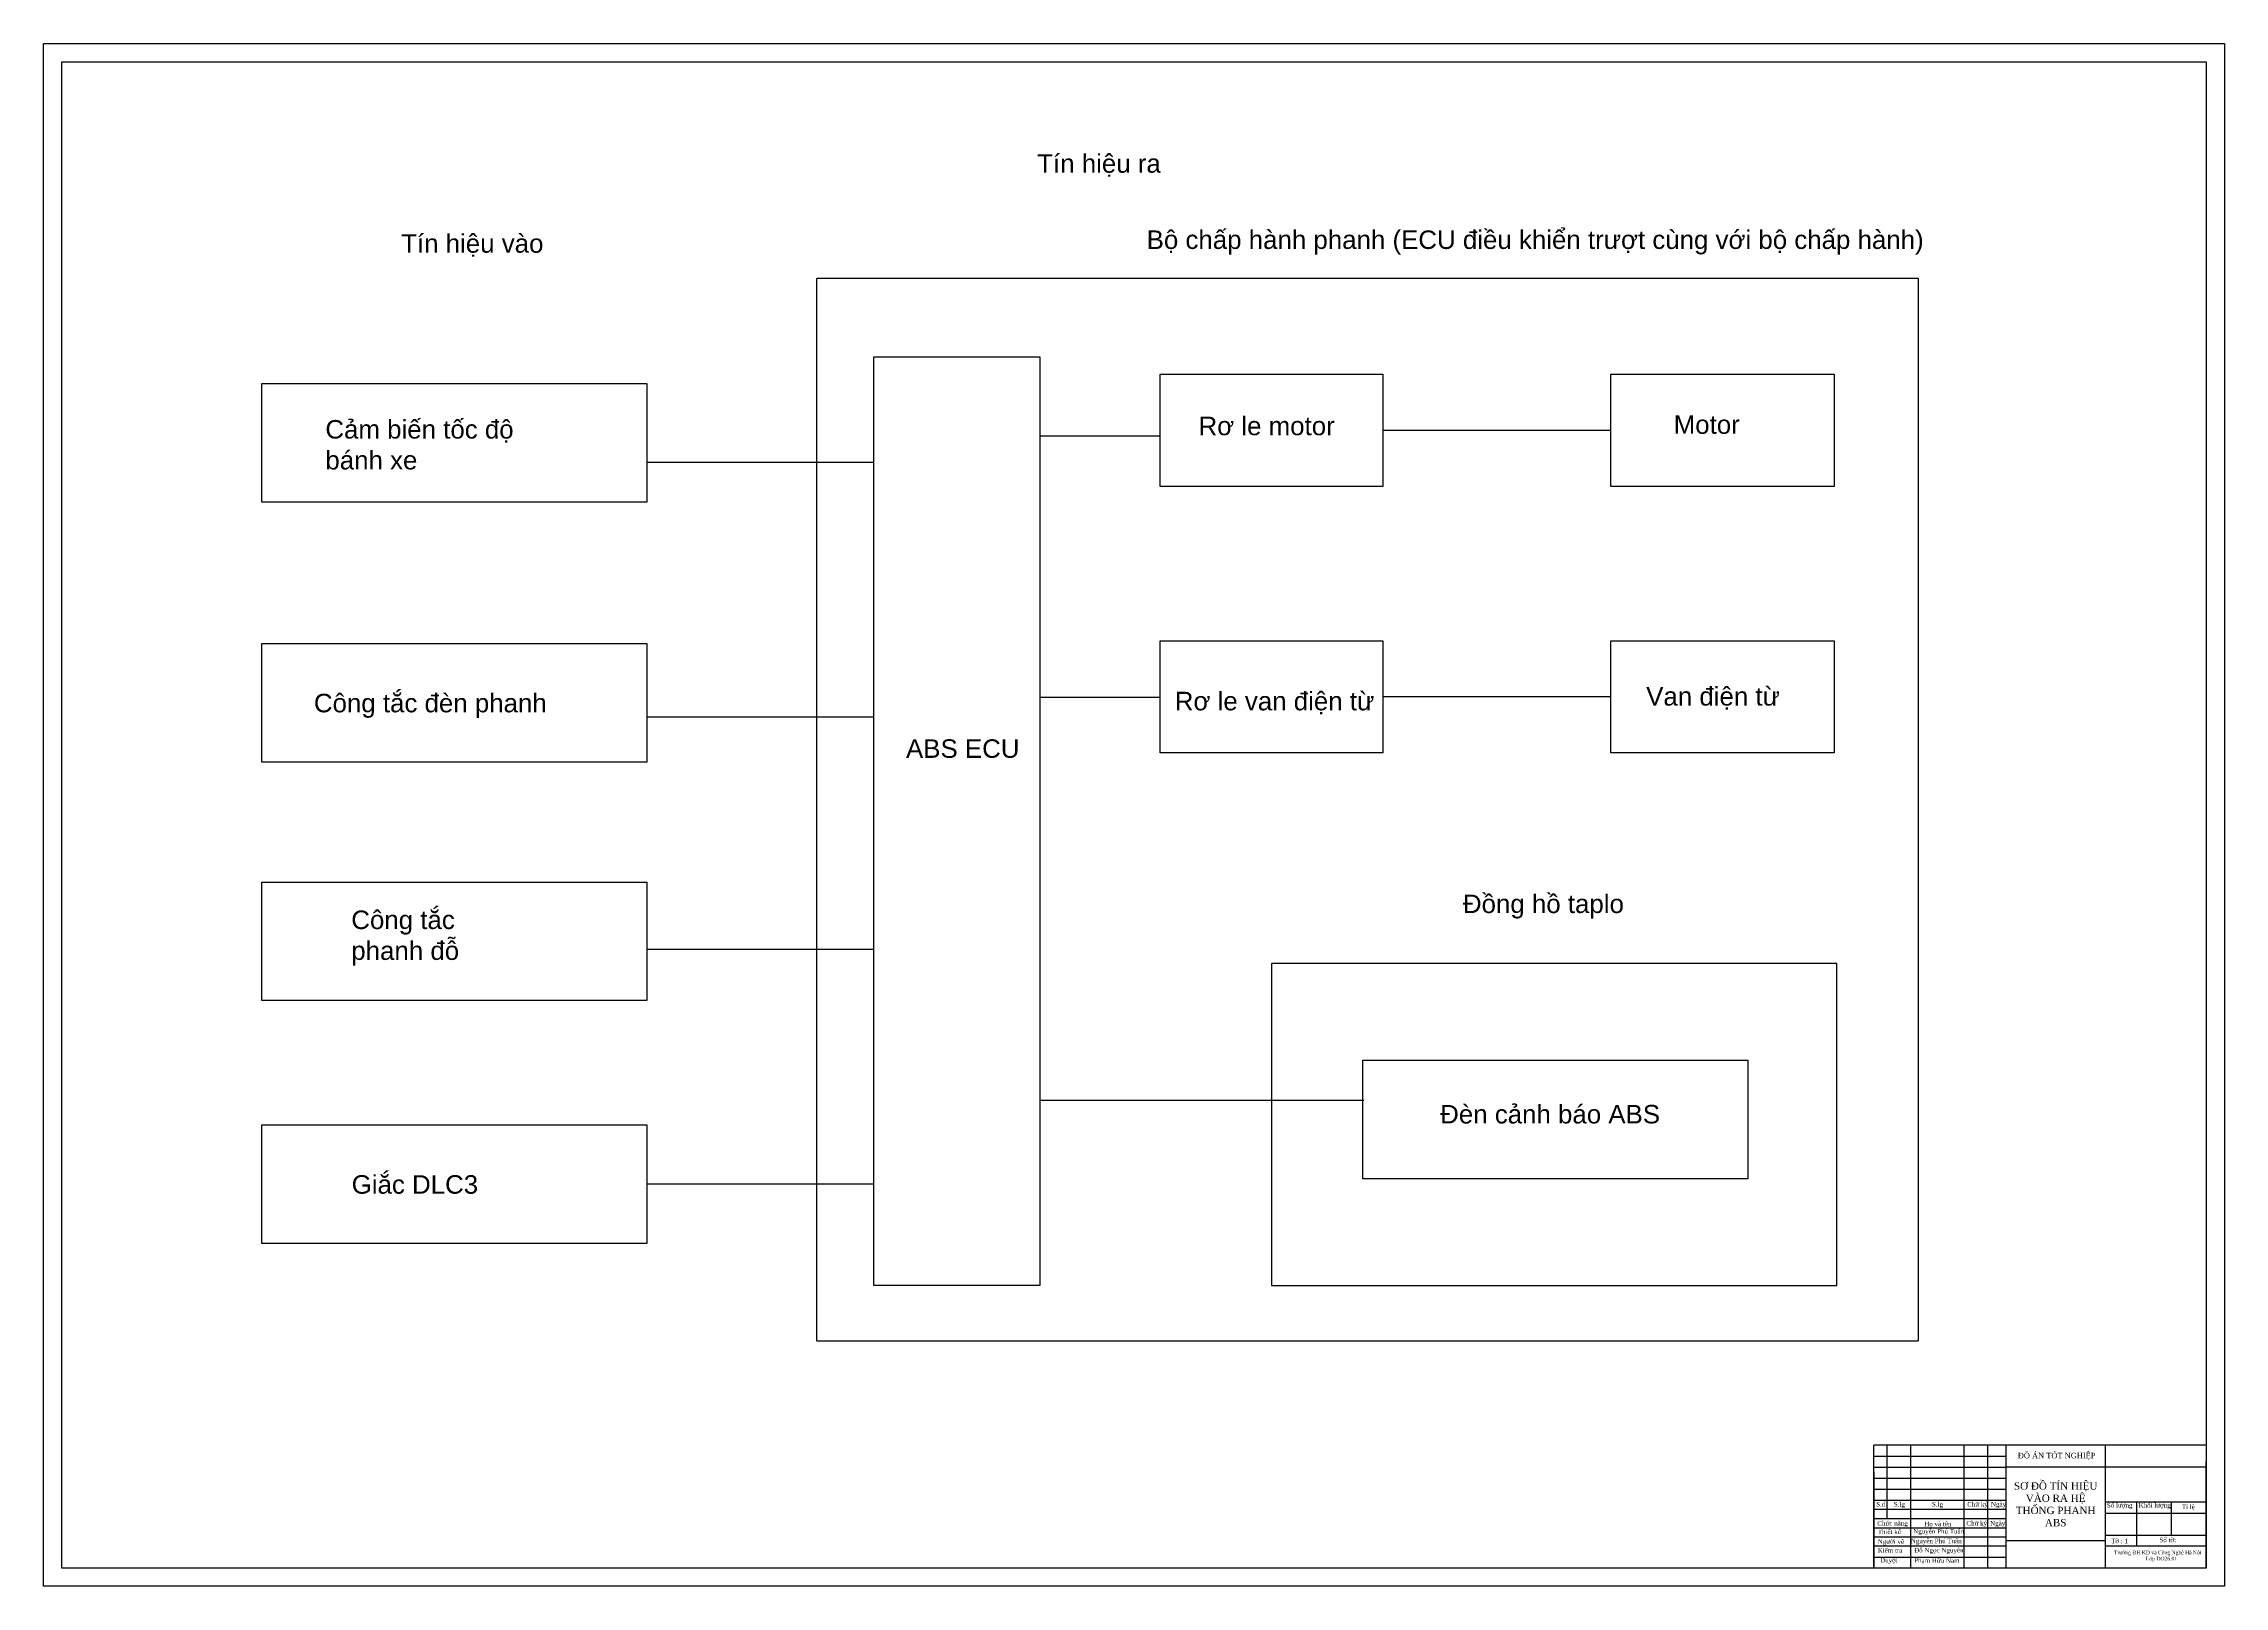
# Model space of a CAD drawing. Header units: millimetres. Extents: x 2941 to 39711, y -9887 to 8247.
# Drawn here: x 28691 to 39711, y -447 to 7347 of the extents above; entities that cross this region are included whole.
import ezdxf

# ---------------------------------------------------------------- set-up
doc = ezdxf.new("R2010")
doc.units = ezdxf.units.MM
doc.linetypes.add('AM_ISO02W050', pattern=[7.5, 6, -1.5])
doc.layers.add('AM_0', color=7, linetype='Continuous', lineweight=50)
doc.styles.get("Standard").update_dxf_attribs({"font": 'arial.ttf'})
doc.dimstyles.new('AM_ISO$7', dxfattribs={"dimtxt": 3.5, "dimasz": 3.5, "dimexe": 1, "dimexo": 1, "dimgap": 1.5, "dimtad": 1, "dimdsep": 46, "dimtxsty": 'Standard', "dimcen": 0, "dimclrd": 256, "dimclre": 256, "dimclrt": 140, "dimadec": 0, "dimazin": 2, "dimtp": 0.1, "dimtm": 0.1, "dimtfac": 0.71, "dimtdec": 3, "dimtmove": 0, "dimatfit": 3, "dimfxl": 1, "dimlwd": -1, "dimlwe": -1, "dimarcsym": 1})

msp = doc.modelspace()

# ---------------------------------------------------------------- linework, layer by layer
at = {"linetype": 'AM_ISO02W050'}
msp.add_lwpolyline([(32599, 6162), (38163, 6162), (38163, 792), (32599, 792)], close=True, dxfattribs=at)
for points in [[(32886, 5764), (33725, 5764), (33725, 1073), (32886, 1073)], [(29794, 5630), (31740, 5630), (31740, 5031), (29794, 5031)], [(34333, 5677), (35459, 5677), (35459, 5110), (34333, 5110)], [(36611, 5677), (37738, 5677), (37738, 5110), (36611, 5110)], [(29794, 4316), (31740, 4316), (31740, 3717), (29794, 3717)], [(34333, 4330), (35459, 4330), (35459, 3764), (34333, 3764)], [(36611, 4330), (37738, 4330), (37738, 3764), (36611, 3764)], [(29794, 3111), (31740, 3111), (31740, 2512), (29794, 2512)], [(34896, 1073), (37752, 1073), (37752, 2700), (34896, 2700)], [(35357, 2211), (37303, 2211), (37303, 1612), (35357, 1612)], [(29794, 1884), (31740, 1884), (31740, 1285), (29794, 1285)]]:
    msp.add_lwpolyline(points, close=True)
at = {"layer": 'AM_0', "lineweight": -2}
for p, q in [((37940, -355), (37940, 266)), ((39108, 266), (37940, 266)), ((39108, 266), (37940, 266)), ((38005, 266), (38005, -104)), ((38126, -355), (38126, 266)), ((38395, -355), (38395, 266)), ((38515, -355), (38515, 266)), ((38608, -355), (38608, 266)), ((39618, 266), (39108, 266)), ((39108, 266), (39108, 146)), ((39618, 266), (39108, 266)), ((37940, 211), (38608, 211)), ((37940, 155), (38608, 155)), ((37940, 132), (37940, -355)), ((39618, 155), (38608, 155)), ((39108, 183), (39108, 16)), ((39618, 16), (39618, 183)), ((37940, 99), (38608, 99)), ((37940, 44), (38608, 44)), ((38608, -355), (38608, 16)), ((39108, 16), (39108, -355)), ((39618, -355), (39618, 16)), ((37940, -12), (38608, -12)), ((37940, -58), (38608, -58)), ((37940, -104), (38608, -104)), ((39108, -21), (39618, -21)), ((39108, -77), (39366, -77)), ((39266, -21), (39266, -243)), ((39366, -77), (39618, -77)), ((39442, -21), (39442, -188)), ((37940, -151), (38608, -151)), ((37940, -197), (38608, -197)), ((38608, -216), (39108, -216)), ((39108, -188), (39618, -188)), ((37940, -243), (38608, -243)), ((37940, -299), (38608, -299)), ((39108, -243), (39618, -243))]:
    msp.add_line(p, q, dxfattribs=at)
for points in [[(28691, -447), (28691, 7347), (39711, 7347), (39711, -447), (28691, -447)], [(28784, -355), (28784, 7254), (39618, 7254), (39618, -355)]]:
    msp.add_lwpolyline(points, close=True, dxfattribs=at)

# ---------------------------------------------------------------- texts
at = {"attachment_point": 1}
for s, width, insert, char_height in [('{\\fArial|b0|i0|c163|p34;Tín hiệu }ra', 1235.22, (33712, 6788), 93.52), ('{\\fArial|b0|i0|c163|p34;Bộ chấp hành phanh (ECU điều khiển trượt cùng với bộ chấp hành)}', 3942.71, (34265, 6403), 93.52), ('{\\fArial|b0|i0|c163|p34;Tín hiệu vào}', 1235.22, (30498, 6384), 93.52), ('{\\fArial|b0|i0|c163|p34;Cảm biến tốc độ} {\\fArial|b0|i0|c163|p34;bánh xe}', 1237.55, (30115, 5445), 93.52), ('{\\fArial|b0|i0|c163|p34;Rơ le motor}', 1379.69, (34527, 5462), 93.52), ('Motor', 468.83, (36928, 5469), 93.5), ('{\\fArial|b0|i0|c163|p34;Công tắc đèn phanh}', 1392.85, (30057, 4062), 93.52), ('R{\\fArial|b0|i0|c163|p34;ơ le van điện từ}', 1051.28, (34407, 4072), 93.52), ('{\\fArial|b0|i0|c163|p34;Van điện từ}', 1042.51, (36789, 4096), 93.52), ('ABS ECU', 1235.22, (33049, 3832), 93.5), ('{\\fArial|b0|i0|c163|p34;Công tắc phanh đỗ}', 766.16, (30246, 2967), 93.52), ('{\\fArial|b0|i0|c163|p34;Đồng hồ taplo}', 1962.14, (35863, 3048), 93.52), ('{\\fArial|b0|i0|c163|p34;Đèn cảnh báo ABS}', 1239.55, (35748, 1985), 93.52), ('{\\fArial|b0|i0|c163|p34;Giắc DLC3}', 1559.25, (30248, 1630), 93.52)]:
    msp.add_mtext_dynamic_manual_height_columns(s, width=width, gutter_width=468, heights=[0], dxfattribs=dict(at, insert=insert, char_height=char_height))
at = {"layer": 'AM_0', "lineweight": -2, "attachment_point": 5}
for s, insert, char_height, width in [('{\\fTimes New Roman|b0|i0|c0|p18;ĐỒ ÁN \\fTimes New Roman|b0|i0|c163|p18;TỐT NGHIỆP}', (38863, 210), 27.8, 490.6), ('{\\fTimes New Roman|b0|i0|c0|p18;SƠ ĐỒ TÍN HIỆU VÀO RA HỆ THỐNG PHANH ABS}', (38858, -33), 37.07, 472.11)]:
    msp.add_mtext(s, dxfattribs=dict(at, insert=insert, char_height=char_height, width=width))
at = {"layer": 'AM_0', "lineweight": -2, "attachment_point": 1}
for s, width, insert, char_height in [('{\\fTimes New Roman|b0|i0|c0|p18;\\C7;S.d}', 49.61, (37951, -21), 23.17), ('{\\fTimes New Roman|b0|i0|c0|p18;\\C7;S.lg}', 54.89, (38040, -21), 23.17), ('{\\fTimes New Roman|b0|i0|c0|p18;\\C7;S.lg}', 158.71, (38233, -21), 23.17), ('{\\fTimes New Roman|b0|i0|c0|p18;\\C7;Chữ ký}', 158.71, (38411, -21), 23.17), ('{\\fTimes New Roman|b0|i0|c0|p18;\\C7;Ngày}', 158.71, (38531, -21), 23.17), ('{\\fTimes New Roman|b0|i0|c0|p18;\\C7;Số lượng}', 158.71, (39117, -26), 23.17), ('{\\fTimes New Roman|b0|i0|c0|p18;\\C7;Khối lượng}', 158.71, (39277, -26), 23.17), ('{\\fTimes New Roman|b0|i0|c0|p18;\\C7;Tỉ lệ}', 158.71, (39495, -34), 23.17), ('{\\fTimes New Roman|b0|i0|c0|p18;\\C7;Chức năng}', 158.71, (37957, -117), 23.17), ('{\\fTimes New Roman|b0|i0|c0|p18;\\C7;Thiết kế}', 158.71, (37959, -160), 23.17), ('{\\fTimes New Roman|b0|i0|c0|p18;\\C7;Người vẽ}', 158.71, (37959, -209), 23.17), ('{\\fTimes New Roman|b0|i0|c0|p18;\\C7;Nguyễn Phú Tuấn}', 270.52, (38126, -206), 23.17), ('{\\fTimes New Roman|b0|i0|c0|p18;\\C7;Nguyễn Phú Tuấn}', 270.52, (38138, -157), 23.17), ('{\\fTimes New Roman|b0|i0|c0|p18;\\C7;Họ và tên}', 158.71, (38194, -120), 23.17), ('{\\fTimes New Roman|b0|i0|c0|p18;\\C7;Chữ ký}', 158.71, (38407, -117), 23.17), ('{\\fTimes New Roman|b0|i0|c0|p18;\\C7;Ngày}', 158.71, (38527, -117), 23.17), ('{\\fTimes New Roman|b0|i0|c0|p18;\\C7;Tờ : 1}', 158.71, (39138, -206), 23.17), ('{\\fTimes New Roman|b0|i0|c0|p18;\\C7;Số tờ:}', 158.71, (39382, -201), 23.17), ('{\\fTimes New Roman|b0|i0|c0|p18;\\C7;Kiểm tra}', 158.71, (37959, -254), 23.17), ('{\\fTimes New Roman|b0|i0|c0|p18;\\C7;Duyệt}', 158.71, (37971, -303), 23.17), ('{\\fTimes New Roman|b0|i0|c0|p18;\\C7;Đỗ Ngọc Nguyên}', 270.52, (38143, -253), 23.17), ('{\\fTimes New Roman|b0|i0|c0|p18;\\C7;Phạm Hữu Nam}', 270.52, (38143, -305), 23.17), ('{\\fTimes New Roman|b0|i0|c0|p18;\\C7;Trường ĐH KD và Công Nghệ Hà Nội\\P\\pxqc;Lớp DO26.0\\fTimes New Roman|b0|i0|c163|p18;1\\H1.85758x; }', 479.6, (39153, -267), 18.54)]:
    msp.add_mtext_dynamic_manual_height_columns(s, width=width, gutter_width=116, heights=[0], dxfattribs=dict(at, insert=insert, char_height=char_height))

# ---------------------------------------------------------------- leaders
for points in [[(34333, 5364), (33725, 5364)], [(36605, 5393), (35459, 5393)], [(32886, 5230), (31740, 5230)], [(34333, 4044), (33725, 4044)], [(36605, 4047), (35459, 4047)], [(32886, 3944), (31740, 3944)], [(32886, 2770), (31740, 2770)], [(35363, 2008), (33731, 2008)], [(32886, 1584), (31740, 1584)]]:
    msp.add_leader(points, dimstyle='AM_ISO$7', override={"dimgap": 1.5, "dimtad": 0})

doc.saveas('drawing.dxf')
